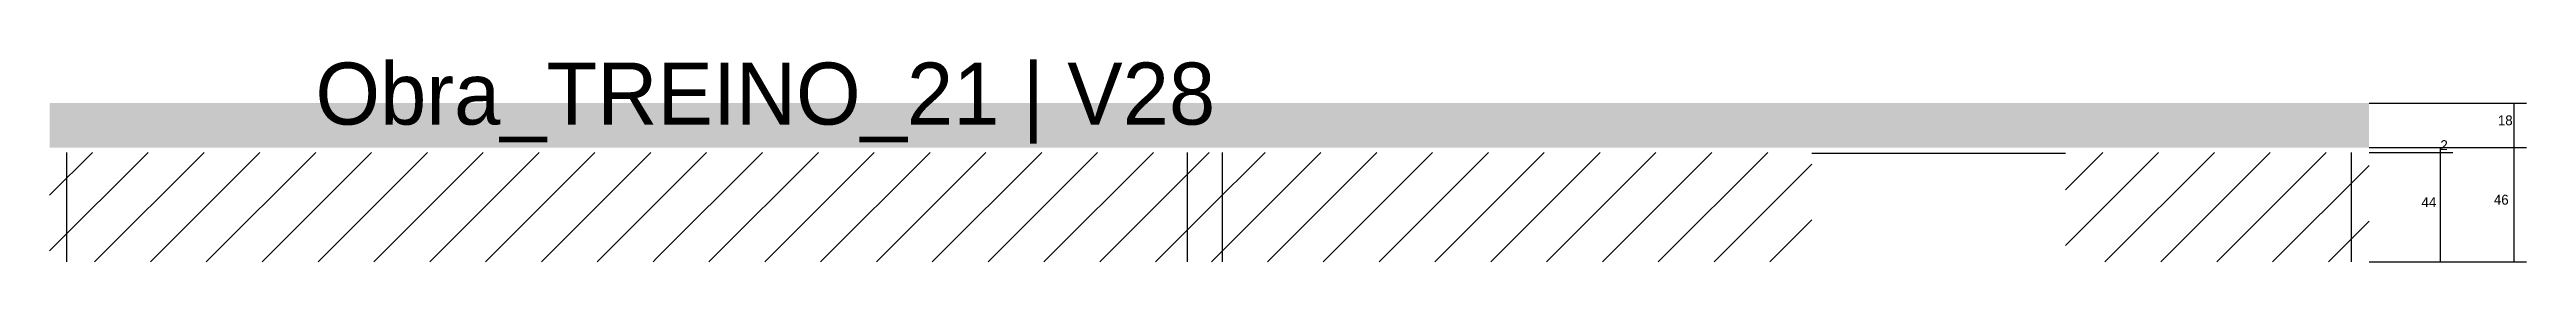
# Model space of a CAD drawing. Header units: metres. Extents: x -65046 to 21926, y -45195 to 1016.
# Drawn here: x 15893 to 16889, y -25465 to -25384 of the extents above; entities that cross this region are included whole.
import ezdxf

# ---------------------------------------------------------------- set-up
doc = ezdxf.new("R2010")
doc.units = ezdxf.units.M
for name, color, linetype in [('COTA', 241, 'Continuous'), ('Hachura', 253, 'Continuous'), ('LABEL_ID', 3, 'Continuous'), ('SARR_2.2x7', 40, 'Continuous')]:
    doc.layers.add(name, color=color, linetype=linetype)

msp = doc.modelspace()

# ---------------------------------------------------------------- texts
at = {"layer": 'COTA'}
for s, p in [('18', (16877.4, -25410.3)), ('2', (16854.3, -25420.3)), ('44', (16846.7, -25443.3)), ('46', (16875.8, -25442.3))]:
    msp.add_text(s, height=4, dxfattribs=at).set_placement(p)
at = {"layer": 'LABEL_ID'}
msp.add_text('Obra_TREINO_21 | V28', height=25, dxfattribs=at).set_placement((16000, -25410))

# ---------------------------------------------------------------- hatches: boundary and pattern name
at = {"layer": 'COTA'}
h = msp.add_hatch(dxfattribs=at)
h.set_pattern_fill('AR-CONC', scale=0.03)
h.paths.add_polyline_path([(16357.6, -25419.3), (16825.6, -25419.3), (16825.6, -25401.3), (15893.1, -25401.3), (15893.1, -25419.3)])
at = {"layer": 'Hachura'}
h = msp.add_hatch(dxfattribs=at)
h.set_pattern_fill('ANSI31', scale=5)
h.paths.add_polyline_path([(16137.1, -25465.3), (16137.1, -25421.3), (15893.1, -25421.3), (15893.1, -25465.3)])
h = msp.add_hatch(dxfattribs=at)
h.set_pattern_fill('ANSI31', scale=5)
h.paths.add_polyline_path([(16137.1, -25421.3), (16137.1, -25465.3), (16357.6, -25465.3), (16357.6, -25421.3)])
h = msp.add_hatch(dxfattribs=at)
h.set_pattern_fill('ANSI31', scale=5)
h.paths.add_polyline_path([(16357.6, -25421.3), (16357.6, -25465.3), (16601.6, -25465.3), (16601.6, -25421.3)])
h = msp.add_hatch(dxfattribs=at)
h.set_pattern_fill('ANSI31', scale=5)
h.paths.add_polyline_path([(16703.6, -25421.3), (16703.6, -25465.3), (16825.6, -25465.3), (16825.6, -25421.3)])

# ---------------------------------------------------------------- linework, layer by layer
at = {"layer": 'COTA'}
for p, q in [((16825.6, -25401.3), (16888.9, -25401.3)), ((16883.9, -25419.3), (16883.9, -25401.3)), ((16825.6, -25419.3), (16888.9, -25419.3)), ((16825.6, -25419.3), (16859.3, -25419.3)), ((16825.6, -25419.3), (16888.9, -25419.3)), ((16825.6, -25421.3), (16859.3, -25421.3)), ((16825.6, -25421.3), (16859.3, -25421.3)), ((16854.3, -25421.3), (16854.3, -25419.3)), ((16854.3, -25465.3), (16854.3, -25421.3)), ((16883.9, -25465.3), (16883.9, -25419.3)), ((16825.6, -25465.3), (16888.9, -25465.3)), ((16825.6, -25465.3), (16859.3, -25465.3))]:
    msp.add_line(p, q, dxfattribs=at)
at = {"layer": 'SARR_2.2x7'}
for p, q in [((15900.1, -25465.3), (15900.1, -25421.3)), ((16350.6, -25465.3), (16350.6, -25421.3)), ((16364.6, -25465.3), (16364.6, -25421.3)), ((16601.6, -25421.5), (16703.6, -25421.5)), ((16818.6, -25465.3), (16818.6, -25421.3))]:
    msp.add_line(p, q, dxfattribs=at)

msp.set_redraw_order([(e.dxf.handle, doc.entitydb.next_handle()) for e in msp.query("TEXT MTEXT ATTDEF DIMENSION ARC_DIMENSION")])  # texts and dimensions are drawn at this point

doc.saveas('drawing.dxf')
